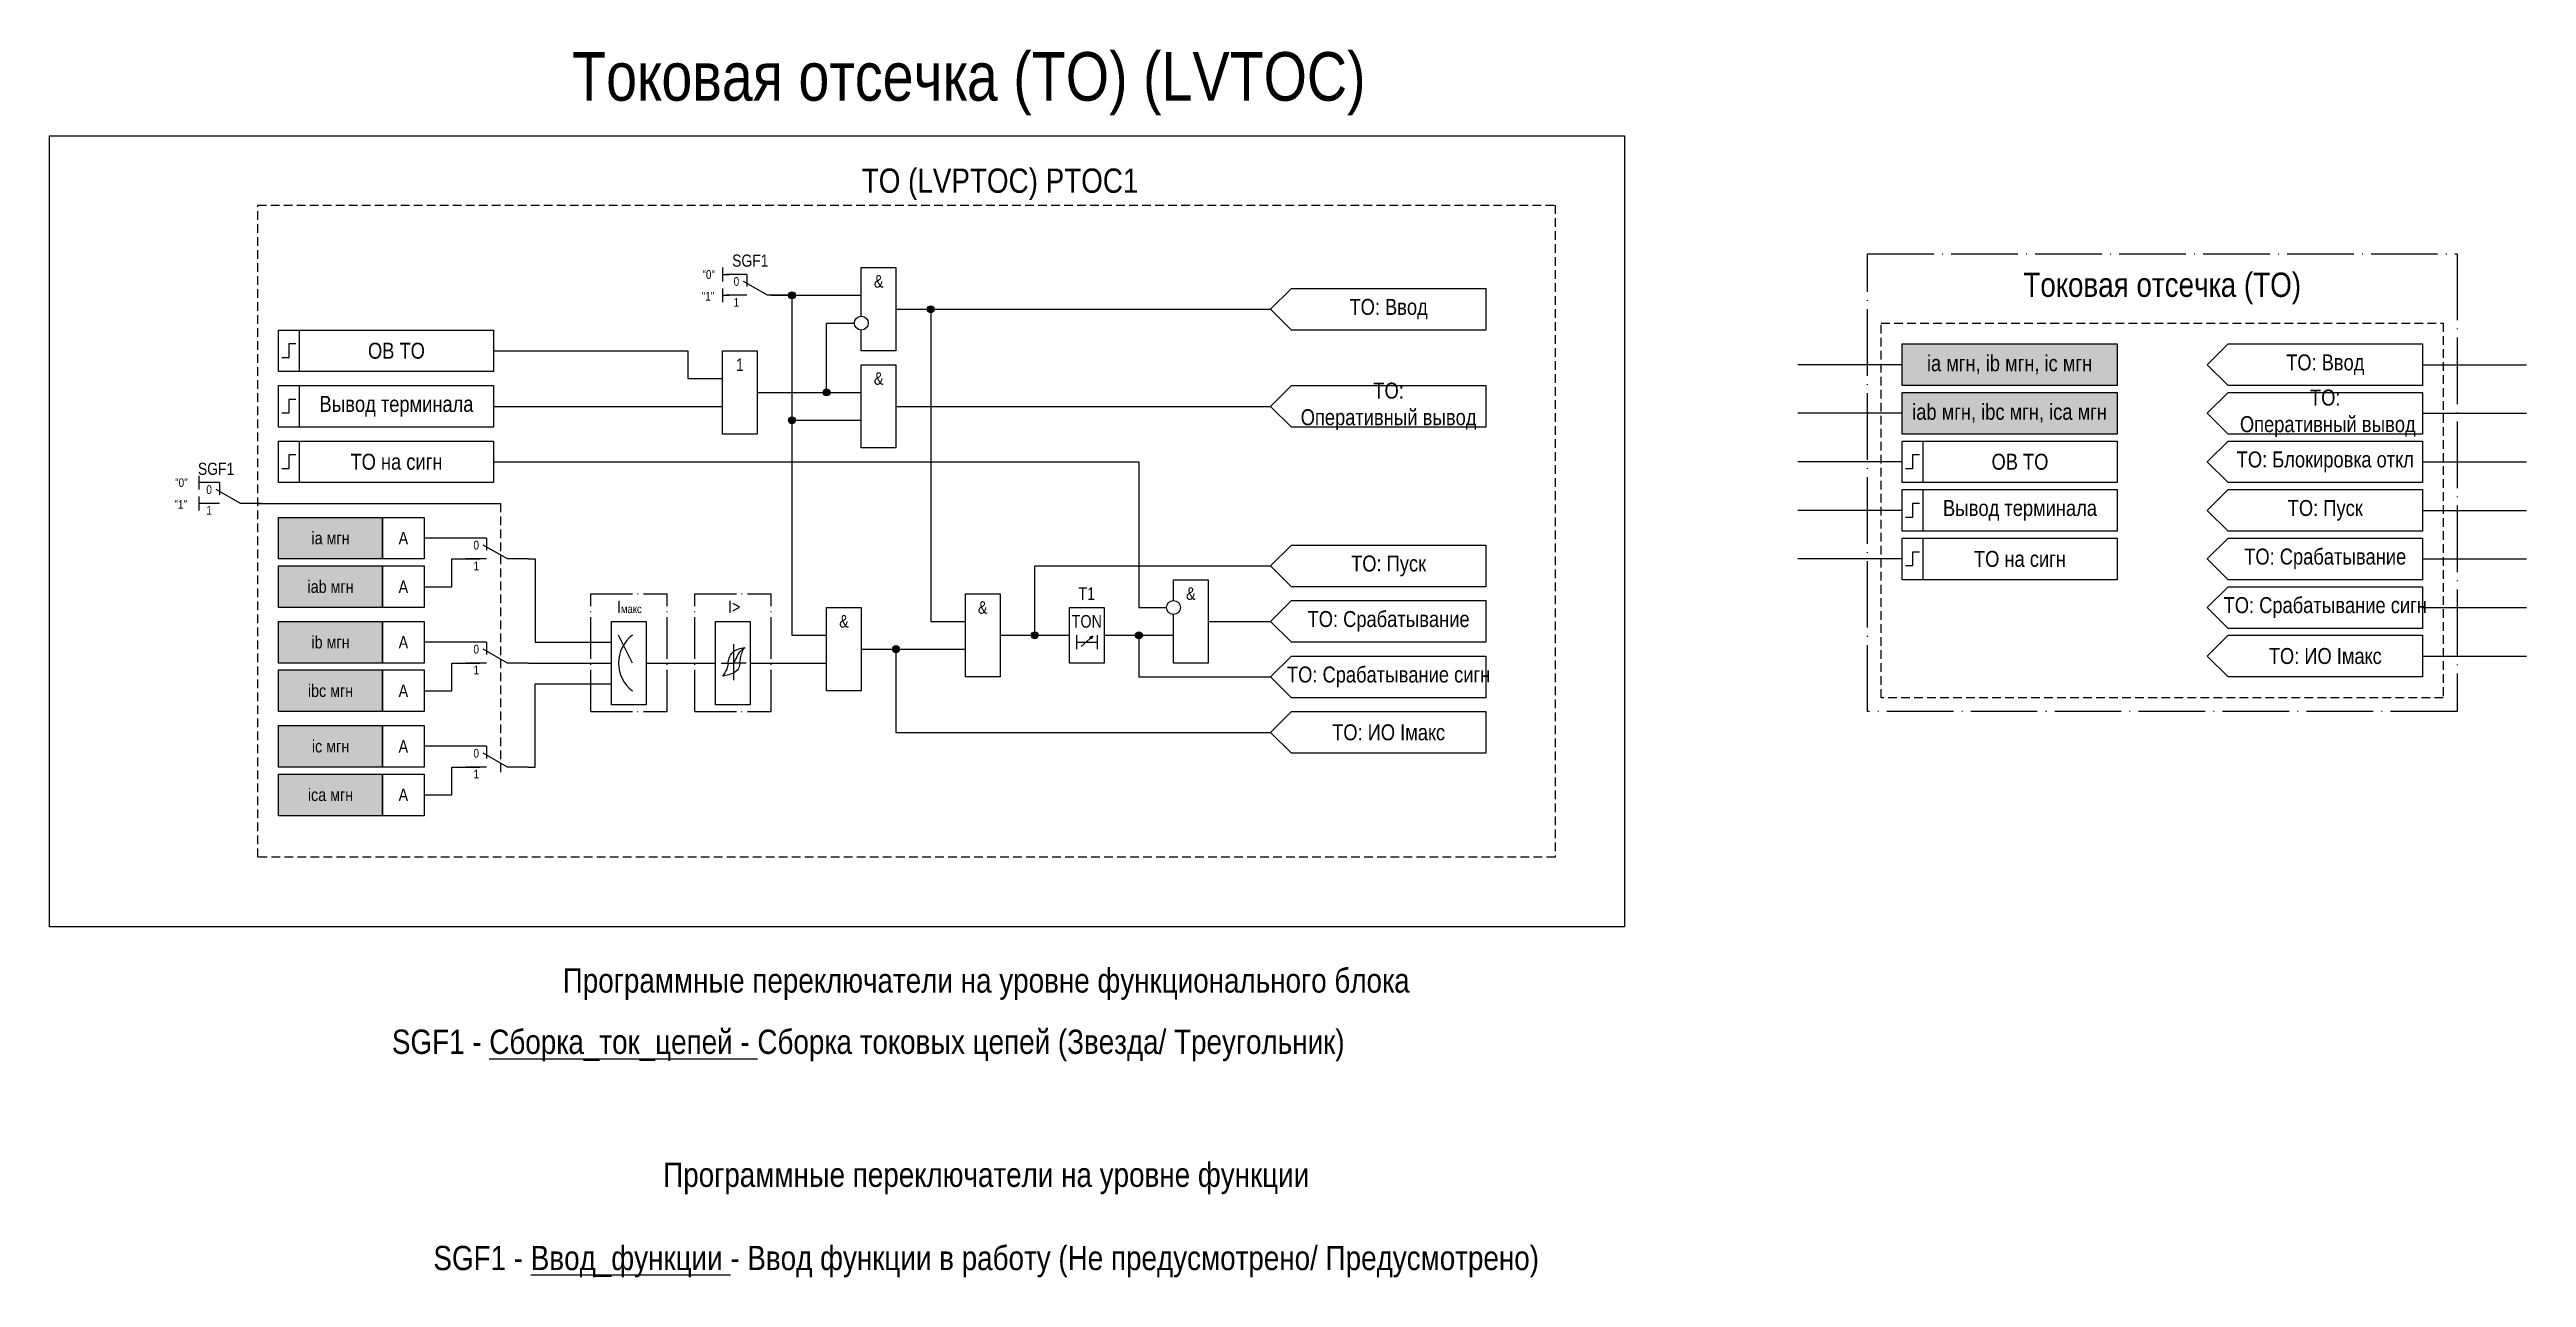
# Model space of a CAD drawing. Header units: millimetres. Extents: x -796 to 375, y -51 to 280.
# Drawn here: x -419 to -62, y -50.6 to 126.4 of the extents above; entities that cross this region are included whole.
import ezdxf
from ezdxf.enums import TextEntityAlignment as Align

# ---------------------------------------------------------------- set-up
doc = ezdxf.new("R2010")
doc.units = ezdxf.units.MM
doc.linetypes.add('ACAD_ISO04W100', pattern=[30, 24, -3, 0, -3])
doc.linetypes.add('штриховая2', pattern=[0.375, 0.25, -0.125])
doc.layers.add('TEXT', color=7, linetype='Continuous', lineweight=25)
doc.layers.add('Основная', color=7, linetype='Continuous')
doc.styles.add('1.8_Gost_RD', font='ARIALN.TTF', dxfattribs={"height": 1.8})
doc.styles.add('2.5_Gost_RD', font='ARIALN.TTF', dxfattribs={"height": 2.5})
doc.styles.add('3.5_Gost_RD', font='ARIALN.TTF', dxfattribs={"height": 3.5})
doc.styles.add('Вывод', font='ARIALN.TTF', dxfattribs={"height": 2.5})
doc.styles.add('Компонент', font='ARIALN.TTF', dxfattribs={"height": 3.5})

msp = doc.modelspace()

# ---------------------------------------------------------------- texts
at = {"color": 30, "ltscale": 100, "style": '3.5_Gost_RD'}
for s, insert, char_height, width, attachment_point in [('{\\C3;Токовая отсечка (ТО) (LVTOC)}', (-286.5, 121.5), 7, 189, 5), ('ТО (LVРTOC) {\\C6;РTOC1}', (-282, 107), 3.5, 160, 5), ('Токовая отсечка (ТО)', (-114.5, 92), 3.5, 85, 5), ('SGF1 - {\\LВвод_функции} - Ввод функции в работу (Не предусмотрено/ Предусмотрено)', (-284, -46), 3.5, 206.7768, 2)]:
    msp.add_mtext(s, dxfattribs=dict(at, insert=insert, char_height=char_height, width=width, attachment_point=attachment_point))
at = {"ltscale": 100, "attachment_point": 5}
for s, insert, char_height, width, style in [('&', (-299.5, 93), 1.8, 5, '2.5_Gost_RD'), ('ТО: Ввод', (-91, 81), 2.3, 28, '2.5_Gost_RD'), ('1', (-319.5, 81), 1.8, 5, '2.5_Gost_RD'), ('&', (-299.5, 79), 1.8, 5, '2.5_Gost_RD'), ('ТО:\\P Оперативный вывод', (-91, 74), 2.3, 28, '2.5_Gost_RD'), ('ia мгн', (-378.5, 56), 1.8, 15, '1.8_Gost_RD'), ('А', (-368, 56), 1.8, 6, '1.8_Gost_RD'), ('iab мгн', (-378.5, 49), 1.8, 15, '1.8_Gost_RD'), ('А', (-368, 49), 1.8, 6, '1.8_Gost_RD'), ('&', (-284.5, 46), 1.8, 5, '2.5_Gost_RD'), ('T1', (-269.5, 48), 1.8, 5, '2.5_Gost_RD'), ('&', (-254.5, 48), 1.8, 5, '2.5_Gost_RD'), ('&', (-304.5, 44), 1.8, 5, '2.5_Gost_RD'), ('TON', (-269.5, 44), 1.8, 5, '2.5_Gost_RD'), ('ib мгн', (-378.5, 41), 1.8, 15, '1.8_Gost_RD'), ('А', (-368, 41), 1.8, 6, '1.8_Gost_RD'), ('ibc мгн', (-378.5, 34), 1.8, 15, '1.8_Gost_RD'), ('А', (-368, 34), 1.8, 6, '1.8_Gost_RD'), ('ic мгн', (-378.5, 26), 1.8, 15, '1.8_Gost_RD'), ('А', (-368, 26), 1.8, 6, '1.8_Gost_RD'), ('ica мгн', (-378.5, 19), 1.8, 15, '1.8_Gost_RD'), ('А', (-368, 19), 1.8, 6, '1.8_Gost_RD')]:
    msp.add_mtext(s, dxfattribs=dict(at, insert=insert, char_height=char_height, width=width, style=style))
at = {"ltscale": 100, "char_height": 1.25, "attachment_point": 1, "style": '3.5_Gost_RD'}
for insert in [(-325, 91.5), (-401, 61.5)]:
    msp.add_mtext_dynamic_manual_height_columns('"1"', width=2, gutter_width=17.5, heights=[0], dxfattribs=dict(at, insert=insert))
at = {"color": 0, "ltscale": 100, "char_height": 2.3, "width": 31, "attachment_point": 5, "style": '2.5_Gost_RD'}
for s, insert in [('{\\C256;ia мгн, ib мгн, ic мгн}', (-136.5, 81)), ('{\\C256;iab мгн, ibc мгн, ica мгн}', (-136.5, 74))]:
    msp.add_mtext(s, dxfattribs=dict(at, insert=insert))
at = {"color": 7, "ltscale": 100, "char_height": 1.8, "attachment_point": 1, "style": '1.8_Gost_RD'}
for s, insert in [('\\pi2.7859;I{\\H0.66667x;макс}', (-340, 47)), ('\\pi4.7676;I>', (-326, 47))]:
    msp.add_mtext_dynamic_manual_height_columns(s, width=11, gutter_width=17.5, heights=[0], dxfattribs=dict(at, insert=insert))
at = {"color": 3, "ltscale": 100, "char_height": 3.5, "width": 170, "attachment_point": 2, "style": '3.5_Gost_RD'}
for s, insert in [('Программные переключатели на уровне функционального блока', (-284, -6)), ('Программные переключатели на уровне функции', (-284, -34))]:
    msp.add_mtext(s, dxfattribs=dict(at, insert=insert))
at = {"color": 6, "ltscale": 100, "insert": (-301, -9), "char_height": 3.5, "width": 170, "attachment_point": 2, "style": '3.5_Gost_RD'}
msp.add_mtext('\\PSGF1 - {\\LСборка_ток_цепей -} Сборка токовых цепей (Звезда/ Треугольник)', dxfattribs=at)
at = {"layer": 'TEXT', "ltscale": 100, "char_height": 2.3, "width": 28, "attachment_point": 5, "style": '2.5_Gost_RD'}
for s, insert in [('ТО: Ввод', (-226, 89)), ('ТО:\\P\\pt18.4;Оперативный вывод', (-226, 75))]:
    msp.add_mtext(s, dxfattribs=dict(at, insert=insert))
at = {"layer": 'TEXT', "color": 0, "ltscale": 100, "char_height": 2.3, "width": 28, "attachment_point": 5, "style": '2.5_Gost_RD'}
for s, insert in [('{\\C256;ОВ ТО}', (-369, 83)), ('{\\C256;Вывод терминала}', (-369, 75)), ('{\\C256;ТО на сигн}', (-369, 67)), ('{\\C256;ОВ ТО}', (-135, 67)), ('{\\C256;ТО: Блокировка откл}', (-91, 67)), ('{\\C256;Вывод терминала}', (-135, 60)), ('{\\C256;ТО: Пуск}', (-91, 60)), ('{\\C256;ТО на сигн}', (-135, 53)), ('{\\C256;ТО: Срабатывание}', (-91, 53)), ('{\\C256;ТО: Пуск}', (-226, 52)), ('{\\C256;ТО: Срабатывание сигн}', (-91, 46)), ('{\\C256;ТО: Срабатывание}', (-226, 44)), ('{\\C256;ТО: ИО Iмакс}', (-91, 39)), ('{\\C256;ТО: Срабатывание сигн}', (-226, 36)), ('{\\C256;ТО: ИО Iмакс}', (-226, 28))]:
    msp.add_mtext(s, dxfattribs=dict(at, insert=insert))

# ---------------------------------------------------------------- blocks, each defined once
blk = doc.blocks.new('*U70')
at = {"layer": 'Основная', "linetype": 'ACAD_ISO04W100', "ltscale": 0.25}
for p, q in [((0, 0), (11, 0)), ((0, -17), (0, 0)), ((11, -17), (11, 0)), ((0, -17), (11, -17))]:
    blk.add_line(p, q, dxfattribs=at)
at = {"layer": 'Основная', "style": 'Компонент'}
blk.add_attdef('ОУ', text='', height=3.5, dxfattribs=at).set_placement((11, 0), align=Align.MIDDLE_CENTER)
blk = doc.blocks.new('Точка')
at = {"ltscale": 100}
h = blk.add_hatch(color=256, dxfattribs=at)
h.dxf.hatch_style = 1
edge = h.paths.add_edge_path()
edge.add_arc((0, 0), 0.5, 0, 360)
blk.add_circle((0, 0), 0.5, dxfattribs=at)
blk = doc.blocks.new('*U79')
at = {"layer": 'Основная', "color": 0}
blk.add_line((0, 0), (7, 4), dxfattribs=at)
at = {"layer": 'Основная', "ltscale": 0.35}
blk.add_line((6, 6), (6, 2.5), dxfattribs=at)
blk = doc.blocks.new('*U81')
at = {"layer": 'Основная', "color": 0}
for p, q in [((-3, 6), (-9, 6)), ((-3, 0), (-9, 0)), ((9, 0), (3, 0))]:
    blk.add_line(p, q, dxfattribs=at)
at = {"layer": 'Основная', "ltscale": 0.25, "xscale": -1}
blk.add_blockref('*U79', (3, 0), dxfattribs=at)
at = {"layer": 'Основная'}
for tag, height, style, p in [('В1', 2.5, 'Вывод', (-14, 6)), ('ОУ', 3.5, 'Компонент', (-2, 10)), ('В2', 2.5, 'Вывод', (-6, 4)), ('В3', 2.5, 'Вывод', (-6, -2))]:
    blk.add_attdef(tag, text='', height=height, dxfattribs=dict(at, style=style)).set_placement(p, align=Align.MIDDLE_CENTER)
blk = doc.blocks.new('*U91')
at = {"layer": 'Основная', "color": 0}
for p, q in [((-3, 6), (-9, 6)), ((-3, 0), (-9, 0)), ((9, 0), (3, 0))]:
    blk.add_line(p, q, dxfattribs=at)
at = {"layer": 'Основная', "ltscale": 0.25, "xscale": -1}
blk.add_blockref('*U79', (3, 0), dxfattribs=at)
at = {"layer": 'Основная'}
for tag, height, style, p in [('В1', 2.5, 'Вывод', (-14, 6)), ('ОУ', 3.5, 'Компонент', (-4, 10)), ('В2', 2.5, 'Вывод', (-6, 4)), ('В3', 2.5, 'Вывод', (-6, -2))]:
    blk.add_attdef(tag, text='', height=height, dxfattribs=dict(at, style=style)).set_placement(p, align=Align.MIDDLE_CENTER)

# ---------------------------------------------------------------- hatches: boundary and pattern name
at = {"ltscale": 100, "true_color": 0xf7941d}
h = msp.add_hatch(color=30, dxfattribs=at)
h.dxf.hatch_style = 1
h.paths.add_polyline_path([(-152, 84), (-121, 84), (-121, 78), (-152, 78)])
h = msp.add_hatch(color=30, dxfattribs=at)
h.dxf.hatch_style = 1
h.paths.add_polyline_path([(-152, 77), (-121, 77), (-121, 71), (-152, 71)])
h = msp.add_hatch(color=30, dxfattribs=at)
h.dxf.hatch_style = 1
h.paths.add_polyline_path([(-386, 59), (-371, 59), (-371, 53), (-386, 53)])
h = msp.add_hatch(color=30, dxfattribs=at)
h.dxf.hatch_style = 1
h.paths.add_polyline_path([(-386, 52), (-371, 52), (-371, 46), (-386, 46)])
h = msp.add_hatch(color=30, dxfattribs=at)
h.dxf.hatch_style = 1
h.paths.add_polyline_path([(-386, 44), (-371, 44), (-371, 38), (-386, 38)])
h = msp.add_hatch(color=30, dxfattribs=at)
h.dxf.hatch_style = 1
h.paths.add_polyline_path([(-386, 37), (-371, 37), (-371, 31), (-386, 31)])
h = msp.add_hatch(color=30, dxfattribs=at)
h.dxf.hatch_style = 1
h.paths.add_polyline_path([(-386, 29), (-371, 29), (-371, 23), (-386, 23)])
h = msp.add_hatch(color=30, dxfattribs=at)
h.dxf.hatch_style = 1
h.paths.add_polyline_path([(-386, 22), (-371, 22), (-371, 16), (-386, 16)])

# ---------------------------------------------------------------- linework, layer by layer
at = {"ltscale": 100}
for p, q in [((-322, 95), (-322, 93)), ((-322, 94), (-321, 94)), ((-322, 92), (-322, 90)), ((-322, 91), (-321, 91)), ((-152, 81), (-167, 81)), ((-77, 81), (-62, 81)), ((-152, 74), (-167, 74)), ((-77, 74), (-62, 74)), ((-397.5, 65), (-397.5, 63)), ((-355, 67), (-262, 67)), ((-152, 67), (-167, 67)), ((-77, 67), (-62, 67)), ((-397.5, 62), (-397.5, 60)), ((-389, 61), (-354, 61)), ((-152, 60), (-167, 60)), ((-77, 60), (-62, 60)), ((-359, 56), (-365, 56)), ((-152, 53), (-167, 53)), ((-77, 53), (-62, 53)), ((-77, 46), (-62, 46)), ((-359, 41), (-365, 41)), ((-350, 38), (-338, 38)), ((-77, 39), (-62, 39)), ((-359, 26), (-365, 26))]:
    msp.add_line(p, q, dxfattribs=at)
at = {"linetype": 'штриховая2', "ltscale": 5}
msp.add_line((-354, 61), (-354, 22), dxfattribs=at)
at = {"color": 7, "ltscale": 100}
for p, q in [((-335, 38), (-337, 42)), ((-270.29, 40.4), (-268.62, 41.88)), ((-268.62, 41.88), (-269.14, 41.66)), ((-268.62, 41.88), (-268.88, 41.42)), ((-322.21, 38), (-320.4, 38)), ((-318.58, 38), (-320.4, 38))]:
    msp.add_line(p, q, dxfattribs=at)
msp.add_line((-320.4, 40.72), (-320.4, 35.52))
at = {"color": 3, "ltscale": 100}
msp.add_lwpolyline([(-419, 114), (-192, 114), (-192, 0), (-419, 0)], close=True, dxfattribs=at)
at = {"linetype": 'штриховая2', "ltscale": 5}
for points in [[(-389, 104), (-202, 104), (-202, 10), (-389, 10)], [(-155, 87), (-74, 87), (-74, 33), (-155, 33)]]:
    msp.add_lwpolyline(points, close=True, dxfattribs=at)
at = {"color": 251, "linetype": 'ACAD_ISO04W100', "lineweight": 30, "ltscale": 0.4, "true_color": 0x58595b}
msp.add_lwpolyline([(-157, 97), (-72, 97), (-72, 31), (-157, 31)], close=True, dxfattribs=at)
at = {"ltscale": 100}
for points in [[(-302, 88), (-302, 95), (-297, 95), (-297, 83), (-302, 83), (-302, 86)], [(-315, 91), (-312, 91), (-312, 42), (-307, 42)], [(-315, 91), (-302, 91)], [(-315, 91), (-312, 91), (-312, 73), (-302, 73)], [(-243, 89), (-240, 92), (-212, 92), (-212, 86), (-240, 86), (-243, 89)], [(-317, 77), (-307, 77), (-307, 87), (-303, 87)], [(-297, 89), (-243, 89)], [(-297, 89), (-292, 89), (-292, 44), (-287, 44)], [(-355, 83), (-327, 83), (-327, 79), (-322, 79)], [(-355, 75), (-322, 75)], [(-355, 75), (-322, 75)], [(-317, 77), (-302, 77)], [(-297, 75), (-243, 75)], [(-243, 75), (-240, 78), (-212, 78), (-212, 72), (-240, 72), (-243, 75)], [(-108, 67), (-105, 70), (-77, 70), (-77, 64), (-105, 64), (-108, 67)], [(-355, 67), (-262, 67), (-262, 46), (-258, 46)], [(-108, 60), (-105, 63), (-77, 63), (-77, 57), (-105, 57), (-108, 60)], [(-243, 52), (-240, 55), (-212, 55), (-212, 49), (-240, 49), (-243, 52)], [(-108, 53), (-105, 56), (-77, 56), (-77, 50), (-105, 50), (-108, 53)], [(-365, 49), (-361, 49), (-361, 53), (-357, 53)], [(-350, 53), (-349, 53), (-349, 41), (-338, 41)], [(-282, 42), (-277, 42), (-277, 52), (-243, 52)], [(-257, 47), (-257, 50), (-252, 50), (-252, 38), (-257, 38), (-257, 45)], [(-243, 44), (-240, 47), (-212, 47), (-212, 41), (-240, 41), (-243, 44)], [(-108, 46), (-105, 49), (-77, 49), (-77, 43), (-105, 43), (-108, 46)], [(-252, 44), (-243, 44)], [(-302, 40), (-287, 40)], [(-302, 40), (-287, 40)], [(-302, 40), (-297, 40), (-297, 28), (-243, 28)], [(-282, 42), (-272, 42)], [(-271, 42), (-271, 40)], [(-271, 41), (-268, 41)], [(-268, 42), (-268, 40)], [(-267, 42), (-257, 42)], [(-267, 42), (-262, 42), (-262, 36), (-243, 36)], [(-108, 39), (-105, 42), (-77, 42), (-77, 36), (-105, 36), (-108, 39)], [(-365, 34), (-361, 34), (-361, 38), (-357, 38)], [(-333, 38), (-323, 38)], [(-318, 38), (-307, 38)], [(-243, 36), (-240, 39), (-212, 39), (-212, 33), (-240, 33), (-243, 36)], [(-350, 23), (-349, 23), (-349, 35), (-338, 35)], [(-243, 28), (-240, 31), (-212, 31), (-212, 25), (-240, 25), (-243, 28)], [(-365, 19), (-361, 19), (-361, 23), (-357, 23)]]:
    msp.add_lwpolyline(points, dxfattribs=at)
for points in [[(-386, 86), (-383, 86), (-383, 80), (-386, 80)], [(-386, 86), (-355, 86), (-355, 80), (-386, 80)], [(-322, 83), (-317, 83), (-317, 71), (-322, 71)], [(-152, 84), (-121, 84), (-121, 78), (-152, 78)], [(-77, 84), (-77, 78), (-105, 78), (-108, 81), (-105, 84)], [(-302, 81), (-297, 81), (-297, 69), (-302, 69)], [(-386, 78), (-355, 78), (-355, 72), (-386, 72)], [(-386, 78), (-383, 78), (-383, 72), (-386, 72)], [(-152, 77), (-121, 77), (-121, 71), (-152, 71)], [(-77, 77), (-77, 71), (-105, 71), (-108, 74), (-105, 77)], [(-386, 70), (-383, 70), (-383, 64), (-386, 64)], [(-386, 70), (-355, 70), (-355, 64), (-386, 64)], [(-152, 70), (-149, 70), (-149, 64), (-152, 64)], [(-152, 70), (-121, 70), (-121, 64), (-152, 64)], [(-152, 63), (-121, 63), (-121, 57), (-152, 57)], [(-152, 63), (-149, 63), (-149, 57), (-152, 57)], [(-386, 59), (-371, 59), (-371, 53), (-386, 53)], [(-371, 59), (-365, 59), (-365, 53), (-371, 53)], [(-152, 56), (-149, 56), (-149, 50), (-152, 50)], [(-152, 56), (-121, 56), (-121, 50), (-152, 50)], [(-386, 52), (-371, 52), (-371, 46), (-386, 46)], [(-371, 52), (-365, 52), (-365, 46), (-371, 46)], [(-287, 48), (-282, 48), (-282, 36), (-287, 36)], [(-386, 44), (-371, 44), (-371, 38), (-386, 38)], [(-371, 44), (-365, 44), (-365, 38), (-371, 38)], [(-338, 44), (-333, 44), (-333, 32), (-338, 32)], [(-323, 44), (-318, 44), (-318, 32), (-323, 32)], [(-307, 46), (-302, 46), (-302, 34), (-307, 34)], [(-272, 46), (-267, 46), (-267, 38), (-272, 38)], [(-386, 37), (-371, 37), (-371, 31), (-386, 31)], [(-371, 37), (-365, 37), (-365, 31), (-371, 31)], [(-386, 29), (-371, 29), (-371, 23), (-386, 23)], [(-371, 29), (-365, 29), (-365, 23), (-371, 23)], [(-386, 22), (-371, 22), (-371, 16), (-386, 16)], [(-371, 22), (-365, 22), (-365, 16), (-371, 16)]]:
    msp.add_lwpolyline(points, close=True, dxfattribs=at)
at = {"lineweight": 30, "ltscale": 100}
for points in [[(-383.5, 84), (-384.5, 84), (-384.5, 82), (-385.5, 82)], [(-383.5, 76), (-384.5, 76), (-384.5, 74), (-385.5, 74)], [(-383.5, 68), (-384.5, 68), (-384.5, 66), (-385.5, 66)], [(-149.5, 68), (-150.5, 68), (-150.5, 66), (-151.5, 66)], [(-149.5, 61), (-150.5, 61), (-150.5, 59), (-151.5, 59)], [(-149.5, 54), (-150.5, 54), (-150.5, 52), (-151.5, 52)]]:
    msp.add_lwpolyline(points, dxfattribs=at)
msp.add_circle((-302, 87), 1)
at = {"ltscale": 100}
msp.add_circle((-257, 46), 1, dxfattribs=at)
at = {"color": 7, "ltscale": 100}
msp.add_arc((-332, 38), 5, 126.8699, 233.1301, dxfattribs=at)
for points in [[(-321.2, 37.92), (-321.05, 38.71), (-320.56, 39.54), (-318.8, 40.26)], [(-320.4, 38), (-320, 38.72), (-319.53, 39.6), (-318.8, 40.26)], [(-319.52, 37.92), (-319.4, 38.71), (-319.19, 39.54), (-318.8, 40.26)], [(-321.2, 37.92), (-321.4, 37.13), (-322, 36.12)], [(-319.52, 37.92), (-319.75, 37.13), (-320.24, 36.67), (-322, 36.12)]]:
    msp.add_spline(points, degree=3)

# ---------------------------------------------------------------- block references
at = {"ltscale": 100}
for p in [(-312, 91), (-292, 89), (-307, 77), (-312, 73), (-297, 40), (-277, 42), (-262, 42)]:
    msp.add_blockref('Точка', p, dxfattribs=at)
at = {"layer": 'Основная', "ltscale": 0.25, "xscale": 0.5, "yscale": 0.5, "zscale": 0.5}
for name, p in [('*U81', (-317, 91)), ('*U91', (-393, 61))]:
    msp.add_blockref(name, p, dxfattribs=at).add_auto_attribs({'ОУ': 'SGF1', 'В1': '"0"', 'В2': '0', 'В3': '1'})
at = {"layer": 'Основная', "ltscale": 0.25}
ref = msp.add_blockref('*U81', (-354.5, 53), dxfattribs=dict(at, xscale=0.5, yscale=0.5, zscale=0.5))
ref.add_attrib('В2', '0', dxfattribs={"height": 1.25, "style": 'Вывод'}).set_placement((-357.5, 55), align=Align.MIDDLE_CENTER)
ref.add_attrib('В3', '1', dxfattribs={"height": 1.25, "style": 'Вывод'}).set_placement((-357.5, 52), align=Align.MIDDLE_CENTER)
for p in [(-341, 48), (-326, 48)]:
    msp.add_blockref('*U70', p, dxfattribs=at)
ref = msp.add_blockref('*U81', (-354.5, 38), dxfattribs=dict(at, xscale=0.5, yscale=0.5, zscale=0.5))
ref.add_attrib('В2', '0', dxfattribs={"height": 1.25, "style": 'Вывод'}).set_placement((-357.5, 40), align=Align.MIDDLE_CENTER)
ref.add_attrib('В3', '1', dxfattribs={"height": 1.25, "style": 'Вывод'}).set_placement((-357.5, 37), align=Align.MIDDLE_CENTER)
ref = msp.add_blockref('*U81', (-354.5, 23), dxfattribs=dict(at, xscale=0.5, yscale=0.5, zscale=0.5))
ref.add_attrib('В2', '0', dxfattribs={"height": 1.25, "style": 'Вывод'}).set_placement((-357.5, 25), align=Align.MIDDLE_CENTER)
ref.add_attrib('В3', '1', dxfattribs={"height": 1.25, "style": 'Вывод'}).set_placement((-357.5, 22), align=Align.MIDDLE_CENTER)

msp.set_redraw_order([(e.dxf.handle, doc.entitydb.next_handle()) for e in msp.query("TEXT MTEXT ATTDEF DIMENSION ARC_DIMENSION")])  # texts and dimensions are drawn at this point

doc.saveas('drawing.dxf')
